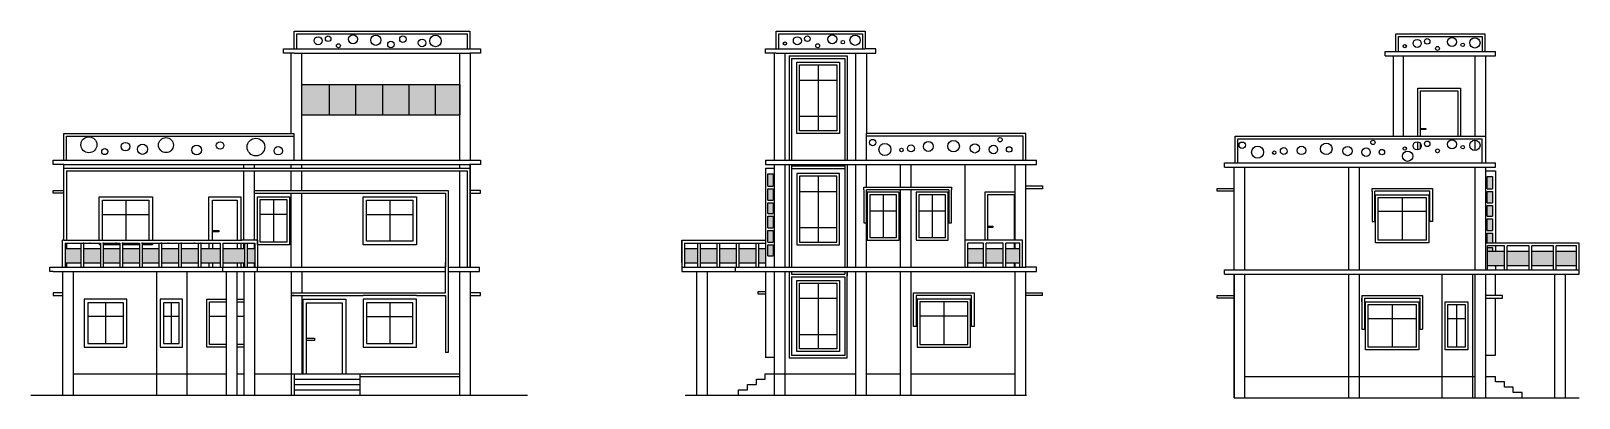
# Model space of a CAD drawing. Header units: millimetres. Extents: x -37331 to 3514287431, y -97281 to -32589.
# Drawn here: x -11512 to 32019, y -42889 to -32589 of the extents above; entities that cross this region are included whole.
import ezdxf

# ---------------------------------------------------------------- set-up
doc = ezdxf.new("R2010")
doc.units = ezdxf.units.MM
doc.header["$LTSCALE"] = 15
for name, color, linetype in [('chajja', 10, 'Continuous'), ('column', 2, 'Continuous'), ('doors', 130, 'Continuous'), ('STEPS', 30, 'Continuous'), ('WHITE', 7, 'Continuous'), ('window', 70, 'Continuous')]:
    doc.layers.add(name, color=color, linetype=linetype)

msp = doc.modelspace()

# ---------------------------------------------------------------- hatches: boundary and pattern name
at = {"layer": 'chajja', "transparency": 33554687}
h = msp.add_hatch(color=256, dxfattribs=at)
h.dxf.hatch_style = 1
h.set_gradient(color1=(0, 0, 255), rotation=51, one_color=1, tint=1, name='CYLINDER')
h.paths.add_polyline_path([(-3114.995, -34088.996), (-3896.828, -34088.996), (-3896.828, -34938.996), (-3114.995, -34938.996)])
h.paths.add_polyline_path([(-2374.842, -34088.996), (-3114.982, -34088.996), (-3114.982, -34938.996), (-2374.842, -34938.996)])
h.paths.add_polyline_path([(-1615.715, -34088.996), (-2374.842, -34088.996), (-2374.842, -34938.996), (-1615.715, -34938.996)])
h.paths.add_polyline_path([(-875.575, -34088.996), (-1615.715, -34088.996), (-1615.715, -34938.996), (-875.575, -34938.996)])
h.paths.add_polyline_path([(-135.435, -34088.996), (-875.575, -34088.996), (-875.575, -34938.996), (-135.435, -34938.996)])
h.paths.add_polyline_path([(548.534, -34088.996), (-135.435, -34088.996), (-135.435, -34938.996), (548.534, -34938.996)])
at = {"layer": 'WHITE', "true_color": 0xd19cc7, "transparency": 33554536}
h = msp.add_hatch(dxfattribs=at)
h.set_pattern_fill('ANGLE', color=9, scale=4.5)
h.set_pattern_definition([(0, (736.094, 75), (0, 31.4325), [22.86, -8.5725]), (90, (736.094, 75), (-31.4325, 2e-15), [22.86, -8.5725])])
h.paths.add_polyline_path([(9358.807, -36598.416), (9205.995, -36598.416), (9205.995, -36939.296), (9358.807, -36939.296)])
h.paths.add_polyline_path([(9205.995, -37336.934), (9358.807, -37336.934), (9358.807, -37014.296), (9205.995, -37014.296)])
h.paths.add_polyline_path([(9358.807, -37411.934), (9205.995, -37411.934), (9205.995, -37711.306), (9358.807, -37711.306)])
h.paths.add_polyline_path([(9358.807, -37786.306), (9205.995, -37786.306), (9205.995, -38116.793), (9358.807, -38116.793)])
h.paths.add_polyline_path([(9205.995, -38516.847), (9358.807, -38516.847), (9358.807, -38191.793), (9205.995, -38191.793)])
h.paths.add_polyline_path([(9205.995, -38899.197), (9358.807, -38899.197), (9358.807, -38591.847), (9205.995, -38591.847)])
h = msp.add_hatch(dxfattribs=at)
h.set_pattern_fill('ANGLE', color=9, scale=4.5)
h.set_pattern_definition([(0, (-1165.435, 7e-12), (0, 31.4325), [22.86, -8.5725]), (90, (-1165.435, 7e-12), (-31.4325, 2e-15), [22.86, -8.5725])])
h.paths.add_polyline_path([(29436.879, -37014.296), (29589.691, -37014.296), (29589.691, -36673.416), (29436.879, -36673.416)])
h.paths.add_polyline_path([(29436.879, -37411.934), (29589.691, -37411.934), (29589.691, -37089.296), (29436.879, -37089.296)])
h.paths.add_polyline_path([(29436.879, -37786.306), (29589.691, -37786.306), (29589.691, -37486.934), (29436.879, -37486.934)])
h.paths.add_polyline_path([(29589.691, -37861.306), (29436.879, -37861.306), (29436.879, -38191.793), (29589.691, -38191.793)])
h.paths.add_polyline_path([(29436.879, -38538.996), (29589.691, -38538.996), (29589.691, -38266.793), (29436.879, -38266.793)])
h.paths.add_polyline_path([(29444.392, -38666.847), (29444.392, -38766.066), (29589.691, -38766.066), (29589.691, -38666.847)])
h.paths.add_polyline_path([(29927.037, -39166.066), (29927.037, -38766.066), (29444.392, -38766.066), (29444.392, -39166.066)])
h.paths.add_polyline_path([(30611.627, -39166.066), (30611.627, -38766.066), (30002.037, -38766.066), (30002.037, -39166.066)])
h.paths.add_polyline_path([(31298.49, -39166.066), (31298.49, -38766.066), (30686.627, -38766.066), (30686.627, -39166.066)])
h.paths.add_polyline_path([(31943.623, -39166.066), (31943.623, -38766.066), (31373.49, -38766.066), (31373.49, -39166.066)])
at = {"layer": 'WHITE', "true_color": 0xd19cc7, "transparency": 33554595}
h = msp.add_hatch(dxfattribs=at)
h.set_pattern_fill('GOST_GLASS', color=9, scale=4.5)
h.paths.add_polyline_path([(-9560.578, -39091.07), (-9560.578, -38691.07), (-10034.953, -38691.07), (-10034.953, -39091.07)])
h.paths.add_polyline_path([(-10109.953, -39091.07), (-10109.953, -38691.07), (-10546.828, -38691.07), (-10546.828, -39091.07)])
h.paths.add_polyline_path([(-9011.203, -39091.07), (-9011.203, -38691.07), (-9485.578, -38691.07), (-9485.578, -39091.07)])
h.paths.add_polyline_path([(-8461.828, -38691.07), (-8936.203, -38691.07), (-8936.203, -39091.07), (-8461.828, -39091.07)])
h.paths.add_polyline_path([(-8386.828, -39091.07), (-7912.453, -39091.07), (-7912.453, -38691.07), (-8386.828, -38691.07)])
h.paths.add_polyline_path([(-7363.078, -39091.07), (-7363.078, -38691.07), (-7837.453, -38691.07), (-7837.453, -39091.07)])
h.paths.add_polyline_path([(-6813.703, -39091.07), (-6813.703, -38691.07), (-7288.078, -38691.07), (-7288.078, -39091.07)])
h.paths.add_polyline_path([(-6189.328, -38691.07), (-6738.703, -38691.07), (-6738.703, -39091.07), (-6189.328, -39091.07)])
h.paths.add_polyline_path([(-5508.604, -39091.07), (-5508.604, -38691.07), (-6114.328, -38691.07), (-6114.328, -39091.07)])
h.paths.add_polyline_path([(-5433.604, -39091.07), (-5216.581, -39091.07), (-5216.581, -38691.07), (-5433.604, -38691.07)])
at = {"layer": 'WHITE', "true_color": 0xd19cc7, "transparency": 33554518}
h = msp.add_hatch(dxfattribs=at)
h.set_pattern_fill('GOST_GLASS', color=9, scale=4.6)
h.set_pattern_definition([(45, (736.094, 75), (39.032294, 0), [23, -32.2]), (45, (745.852, 75), (39.032294, 0), [9.2, -46]), (45, (736.094, 84.758), (39.032294, 0), [9.2, -46])])
h.paths.add_polyline_path([(7241.902, -38691.066), (6861.902, -38691.066), (6861.902, -39091.066), (7241.902, -39091.066)])
h.paths.add_polyline_path([(7785.533, -39091.066), (7785.533, -38691.066), (7316.902, -38691.066), (7316.902, -39091.066)])
h.paths.add_polyline_path([(8324.555, -39091.066), (8324.555, -38691.066), (7860.533, -38691.066), (7860.533, -39091.066)])
h.paths.add_polyline_path([(8880.689, -39091.066), (8880.689, -38691.066), (8399.555, -38691.066), (8399.555, -39091.066)])
h.paths.add_polyline_path([(8955.689, -39091.066), (9138.508, -39091.066), (9138.508, -38691.066), (8955.689, -38691.066)])
h.paths.add_polyline_path([(14832.353, -38691.066), (14832.353, -39091.066), (15275.043, -39091.066), (15275.043, -38691.066)])
h.paths.add_polyline_path([(15350.043, -38691.066), (15350.043, -39091.066), (15829.074, -39091.066), (15829.074, -38691.066)])
h.paths.add_polyline_path([(15904.074, -38691.066), (15904.074, -39091.066), (16296.008, -39091.066), (16296.008, -38691.066)])

# ---------------------------------------------------------------- linework, layer by layer
at = {"layer": 'chajja'}
for p, q in [((9805.282, -33288.996), (11443.384, -33288.996)), ((9805.282, -33288.996), (9805.282, -36213.996)), ((9874.333, -33363.996), (11374.333, -33363.996)), ((9874.333, -33363.996), (9874.333, -36213.996)), ((11374.333, -33363.996), (11374.333, -36213.996)), ((11443.384, -33288.996), (11443.384, -36213.996)), ((-10584.328, -38463.996), (-10584.328, -36338.996)), ((-10584.328, -36438.996), (826.872, -36438.996)), ((-10509.328, -36513.996), (751.872, -36513.996)), ((-10509.328, -36513.996), (-10509.328, -38463.996)), ((751.872, -36513.996), (751.872, -39213.996)), ((826.872, -36338.996), (826.872, -39213.996)), ((9138.508, -36438.996), (9389.47, -36438.996)), ((9138.508, -36438.996), (9138.508, -39213.996)), ((9805.282, -36338.996), (9805.282, -39213.996)), ((9874.333, -36338.996), (9874.333, -36413.996)), ((9874.333, -36363.996), (9874.333, -39213.996)), ((9874.333, -36371.074), (11374.333, -36371.074)), ((9874.333, -36446.074), (11374.333, -36446.074)), ((11374.333, -36338.996), (11374.333, -36413.996)), ((11374.333, -36363.996), (11374.333, -39213.996)), ((11443.384, -36338.996), (11443.384, -39213.996)), ((29394.392, -36512.996), (29669.392, -36512.996)), ((29669.392, -36512.996), (29669.392, -38538.996)), ((11904.754, -37051.113), (11904.754, -36976.113)), ((11904.754, -36976.113), (14276.364, -36976.113)), ((14276.364, -36976.113), (14376.364, -36976.113)), ((14376.364, -36976.113), (14376.364, -37051.113)), ((16458.508, -36938.996), (16933.508, -36938.996)), ((16933.508, -36938.996), (16933.508, -37013.996)), ((-10884.328, -37138.996), (-10884.328, -37063.996)), ((-10884.328, -37063.996), (-10584.328, -37063.996)), ((-10584.328, -37138.996), (-10884.328, -37138.996)), ((-5226.598, -37063.996), (141.112, -37063.996)), ((-5226.598, -37138.996), (-3881.788, -37138.996)), ((-3881.788, -37138.996), (-2173.128, -37138.996)), ((-2173.128, -37138.996), (-673.128, -37138.996)), ((-673.128, -37138.996), (141.112, -37138.996)), ((141.112, -37063.996), (216.112, -37063.996)), ((141.112, -37138.996), (141.112, -39213.996)), ((216.112, -37063.996), (216.112, -37078.222)), ((216.112, -37067.664), (216.112, -37163.996)), ((216.112, -37163.996), (216.112, -39213.996)), ((1126.872, -37063.996), (848.534, -37063.996)), ((848.534, -37138.996), (1126.872, -37138.996)), ((1126.872, -37138.996), (1126.872, -37063.996)), ((11904.754, -37051.113), (11904.754, -37969.889)), ((12004.754, -37051.113), (11979.754, -37051.113)), ((11979.754, -37969.889), (11979.754, -37051.113)), ((14301.364, -37051.113), (12004.754, -37051.113)), ((14301.364, -37051.113), (14301.364, -37969.889)), ((14376.364, -37969.889), (14376.364, -37051.113)), ((16933.508, -37013.996), (16458.508, -37013.996)), ((21847.014, -37087.996), (21847.014, -37012.996)), ((21847.014, -37012.996), (22322.014, -37012.996)), ((22322.014, -37087.996), (21847.014, -37087.996)), ((26199.482, -37087.996), (26199.482, -37012.996)), ((26199.482, -37012.996), (27799.482, -37012.996)), ((26199.482, -37087.996), (26199.482, -37934.783)), ((26299.482, -37087.996), (26274.482, -37087.996)), ((26274.482, -37934.783), (26274.482, -37087.996)), ((27824.482, -37087.996), (26299.482, -37087.996)), ((27799.482, -37012.996), (27899.482, -37012.996)), ((27824.482, -37934.783), (27824.482, -37087.996)), ((27899.482, -37012.996), (27899.482, -37087.996)), ((27899.482, -37087.996), (27899.482, -37934.783)), ((11904.754, -37969.889), (11979.754, -37969.889)), ((14301.364, -37969.889), (14376.364, -37969.889)), ((26199.482, -37934.783), (26274.482, -37934.783)), ((27899.482, -37934.783), (27824.482, -37934.783)), ((-10509.328, -38538.996), (-10509.328, -38691.07)), ((29669.392, -38613.996), (29669.392, -38766.066)), ((29669.392, -38613.996), (29669.392, -38663.996)), ((-10509.328, -39091.07), (-10509.328, -39213.996)), ((141.112, -39938.996), (141.112, -39088.996)), ((216.112, -39088.996), (216.112, -41613.996)), ((29669.392, -39166.066), (29669.392, -39288.996)), ((9138.508, -39338.996), (9138.508, -41738.996)), ((9805.282, -39338.996), (9805.282, -41774.837)), ((9874.333, -39338.996), (9874.333, -39413.996)), ((9874.333, -39413.996), (11374.333, -39413.996)), ((9874.333, -39488.996), (11374.333, -39488.996)), ((9874.333, -39488.996), (9874.333, -41699.837)), ((11374.333, -39338.996), (11374.333, -39413.996)), ((11374.333, -39488.996), (11374.333, -41699.837)), ((11443.384, -41774.837), (11443.384, -39338.996)), ((11443.384, -39338.996), (11443.384, -39463.996)), ((29669.392, -40013.996), (29669.392, -39413.996)), ((-10612.666, -39938.996), (-10884.326, -39938.996)), ((-10884.326, -39938.996), (-10884.326, -40013.996)), ((-10884.326, -40013.996), (-10612.666, -40013.996)), ((-4196.828, -39938.996), (-4112.12, -39938.996)), ((-4196.828, -40013.996), (-4112.12, -40013.996)), ((-4112.12, -40013.996), (-4196.828, -40013.996)), ((-4112.12, -39938.996), (-3962.12, -39938.996)), ((-4112.12, -40013.996), (-2762.12, -40013.996)), ((-3962.12, -39938.996), (141.112, -39938.996)), ((-2762.12, -40013.996), (-2173.128, -40013.996)), ((-673.128, -40013.996), (-2173.128, -40013.996)), ((-673.128, -40013.996), (141.112, -40013.996)), ((141.112, -40013.996), (141.112, -41613.996)), ((141.112, -40038.996), (141.112, -40013.996)), ((1126.872, -39938.996), (848.534, -39938.996)), ((848.534, -40013.996), (1126.872, -40013.996)), ((1126.872, -40013.996), (1126.872, -39938.996)), ((8938.508, -39976.496), (8938.508, -39901.496)), ((8938.508, -39901.496), (9138.508, -39901.496)), ((9138.508, -39976.496), (8938.508, -39976.496)), ((16458.508, -39938.996), (16933.508, -39938.996)), ((16933.508, -40013.996), (16458.508, -40013.996)), ((16933.508, -40013.996), (16933.508, -39938.996)), ((21847.014, -40088.996), (21847.014, -40013.996)), ((21847.014, -40013.996), (22322.014, -40013.996)), ((25914.075, -40013.996), (25914.075, -40955.849)), ((25914.075, -40013.996), (27614.075, -40013.996)), ((27614.075, -40013.996), (27614.075, -40955.849)), ((29869.392, -40013.996), (29394.389, -40013.996)), ((29869.392, -40088.996), (29869.392, -40013.996)), ((22322.014, -40088.996), (21847.014, -40088.996)), ((25914.075, -40188.996), (25914.075, -40088.996)), ((25989.075, -40088.996), (27539.075, -40088.996)), ((25989.075, -40088.996), (25989.075, -40955.849)), ((27539.075, -40088.996), (27539.075, -40955.849)), ((29394.389, -40088.996), (29869.392, -40088.996)), ((29669.392, -41688.996), (29669.392, -40088.996)), ((25914.075, -40955.849), (25989.075, -40955.849)), ((27539.075, -40955.849), (27614.075, -40955.849)), ((216.112, -41613.996), (141.112, -41613.996)), ((9136.133, -41738.996), (9389.47, -41738.996)), ((11443.384, -41774.837), (9805.282, -41774.837)), ((11374.333, -41699.837), (9874.333, -41699.837)), ((29394.392, -41688.996), (29669.392, -41688.996))]:
    msp.add_line(p, q, dxfattribs=at)
msp.add_lwpolyline([(13308.761, -40013.996), (13308.761, -39938.996), (14908.761, -39938.996), (15008.761, -39938.996), (15008.761, -40013.996), (15008.761, -40880.849), (14933.761, -40880.849), (14933.761, -40013.996), (13408.761, -40013.996), (13383.761, -40013.996), (13383.761, -40880.849), (13308.761, -40880.849)], close=True, dxfattribs=at)
at = {"layer": 'column'}
for p, q in [((-4196.828, -35463.996), (-4196.828, -33213.996)), ((-3896.828, -36213.996), (-3896.828, -33213.996)), ((548.534, -34088.996), (548.534, -33213.996)), ((848.534, -36213.996), (848.534, -33213.996)), ((9389.47, -33213.996), (9389.47, -36213.996)), ((9689.47, -33213.996), (9689.47, -36213.996)), ((11686.133, -36213.996), (11686.133, -33213.996)), ((11986.133, -33213.996), (11986.133, -35463.996)), ((26794.389, -33288.996), (26794.389, -35538.996)), ((27069.389, -33288.996), (27069.389, -35538.996)), ((29094.389, -35538.996), (29094.389, -33288.996)), ((29394.389, -36288.996), (29394.389, -33288.996)), ((548.534, -34938.996), (548.534, -34088.996)), ((548.534, -36213.996), (548.534, -34938.996)), ((11986.133, -36213.996), (11986.133, -35463.996)), ((29044.392, -35655.862), (29044.392, -35660.213)), ((29094.389, -35942.056), (29094.389, -35652.908)), ((29044.392, -35934.751), (29044.392, -35939.102)), ((-5526.598, -36438.996), (-5526.598, -36338.996)), ((-5526.598, -38463.996), (-5526.598, -36513.996)), ((-5226.598, -36438.996), (-5226.598, -36338.996)), ((-5226.598, -38463.996), (-5226.598, -36513.996)), ((-4196.828, -36438.996), (-4196.828, -36338.996)), ((-4196.828, -37063.996), (-4196.828, -36513.996)), ((-3896.828, -36438.996), (-3896.828, -36338.996)), ((-3896.828, -37063.996), (-3896.828, -36513.996)), ((548.534, -36438.996), (548.534, -36338.996)), ((548.534, -39213.996), (548.534, -36513.996)), ((848.534, -39213.996), (848.534, -36338.996)), ((9389.47, -36338.996), (9389.47, -39213.996)), ((9689.47, -36338.996), (9689.47, -39213.996)), ((11686.133, -39213.996), (11686.133, -36338.996)), ((11986.133, -36976.113), (11986.133, -36338.996)), ((12936.901, -36976.113), (12936.901, -36338.996)), ((13236.901, -36976.113), (13236.901, -36338.996)), ((16158.508, -38463.996), (16158.508, -36338.996)), ((16458.508, -39213.996), (16458.508, -36338.996)), ((22322.014, -39288.996), (22322.014, -36413.996)), ((22322.014, -39288.996), (22322.014, -36413.996)), ((22622.014, -39288.996), (22622.014, -36413.996)), ((22622.014, -39288.996), (22622.014, -36413.996)), ((25543.621, -39288.996), (25543.621, -36413.996)), ((25843.621, -39288.996), (25843.621, -36413.996)), ((29094.389, -39288.996), (29094.389, -36413.996)), ((29394.389, -39288.996), (29394.389, -36413.996)), ((-4196.828, -39213.996), (-4196.828, -37138.996)), ((-3896.828, -39213.996), (-3896.828, -37138.996)), ((11986.133, -37969.889), (11986.133, -37051.113)), ((12936.901, -39213.996), (12936.901, -37051.113)), ((13236.901, -39213.996), (13236.901, -37051.113)), ((11986.133, -39213.996), (11986.133, -37969.889)), ((-5526.598, -38691.07), (-5526.598, -38538.996)), ((-5226.598, -38691.07), (-5226.598, -38538.996)), ((16158.508, -38691.066), (16158.508, -38538.996)), ((-5526.598, -39213.996), (-5526.598, -39090.128)), ((-5226.598, -39213.996), (-5226.598, -39086.052)), ((16158.508, -39213.996), (16158.508, -39091.066)), ((-10612.666, -42813.996), (-10612.666, -39338.996)), ((-10312.666, -42813.996), (-10312.666, -39338.996)), ((-6010.812, -42813.996), (-6010.812, -39338.996)), ((-5710.812, -42813.996), (-5710.812, -39338.996)), ((-5526.598, -39338.996), (-5526.598, -42813.996)), ((-5226.598, -39338.996), (-5226.598, -42813.996)), ((-4196.828, -39338.996), (-4196.828, -42813.996)), ((-3896.828, -39338.996), (-3896.828, -39938.996)), ((548.534, -42813.996), (548.534, -39338.996)), ((848.534, -42813.996), (848.534, -39338.996)), ((7199.204, -39338.996), (7199.204, -42813.996)), ((7499.204, -39338.996), (7499.204, -42813.996)), ((9389.47, -39338.996), (9389.47, -42813.996)), ((9689.47, -39338.996), (9689.47, -42813.996)), ((11686.133, -42813.996), (11686.133, -39338.996)), ((11986.133, -42813.996), (11986.133, -39338.996)), ((12936.901, -42813.996), (12936.901, -39338.996)), ((13236.901, -42813.996), (13236.901, -39338.996)), ((16158.508, -42813.996), (16158.508, -39338.996)), ((16458.508, -42813.996), (16458.508, -39338.996)), ((22322.014, -39413.996), (22322.014, -42888.996)), ((22322.014, -42888.996), (22322.014, -39413.996)), ((22622.014, -42888.996), (22622.014, -39413.996)), ((22622.014, -42888.996), (22622.014, -39413.996)), ((25543.621, -42888.996), (25543.621, -39413.996)), ((25843.621, -42888.996), (25843.621, -39413.996)), ((29094.389, -42888.996), (29094.389, -39413.996)), ((29394.389, -42888.996), (29394.389, -39413.996)), ((31338.621, -42888.996), (31338.621, -39413.996)), ((31638.621, -42888.996), (31638.621, -39413.996)), ((-3896.828, -40013.996), (-3896.828, -42213.996))]:
    msp.add_line(p, q, dxfattribs=at)
at = {"layer": 'doors'}
for p, q in [((27561.936, -35321.553), (27714.061, -35321.553)), ((27714.061, -35356.034), (27561.936, -35356.034)), ((27714.061, -35321.553), (27714.061, -35321.553)), ((27714.061, -35321.553), (27714.061, -35356.034)), ((16158.508, -37113.996), (15308.508, -37113.996)), ((15308.508, -37113.996), (15308.508, -38463.996)), ((16133.508, -37188.996), (15383.508, -37188.996)), ((15383.508, -37188.996), (15383.508, -38463.996)), ((16133.508, -37188.996), (16133.508, -38463.996)), ((15383.508, -38069.743), (15533.303, -38069.743)), ((15533.303, -38105.603), (15383.508, -38105.603)), ((15533.303, -38069.743), (15533.303, -38105.603)), ((-6510.048, -38538.996), (-6510.048, -38691.07)), ((-6410.048, -38538.996), (-6410.048, -38691.07)), ((-5710.048, -38538.996), (-5710.048, -38691.07)), ((-5610.048, -38538.996), (-5610.048, -38691.07)), ((16133.508, -38538.996), (16133.508, -38691.066)), ((-6510.048, -39091.07), (-6510.048, -39213.996)), ((-6410.048, -39091.07), (-6410.048, -39213.996)), ((-5710.048, -39091.07), (-5710.048, -39213.996)), ((-5610.048, -39091.07), (-5610.048, -39213.996)), ((16133.508, -39091.066), (16133.508, -39213.996)), ((-3862.12, -42213.996), (-3862.12, -40113.996)), ((-3862.12, -40113.996), (-2662.12, -40113.996)), ((-2662.12, -40113.996), (-2662.12, -42213.996))]:
    msp.add_line(p, q, dxfattribs=at)
for points in [[(27486.936, -35538.996), (27486.936, -34188.996), (28686.936, -34188.996), (28686.936, -35538.996)], [(27561.936, -35538.996), (27561.936, -34263.996), (28611.936, -34263.996), (28611.936, -35538.996)], [(27486.936, -35922.754), (27486.936, -35700.418)], [(27561.936, -35872.865), (27561.936, -35750.306)], [(-6510.048, -38463.996), (-6510.048, -37238.996), (-5610.048, -37238.996), (-5610.048, -38463.996)], [(-6410.048, -38463.996), (-6410.048, -37338.996), (-5710.048, -37338.996), (-5710.048, -38463.996)], [(-3762.12, -42213.996), (-3762.12, -40213.996), (-2762.12, -40213.996), (-2762.12, -42213.996)]]:
    msp.add_lwpolyline(points, dxfattribs=at)
for points in [[(-6410.048, -38190.724), (-6228.374, -38190.724), (-6228.374, -38228.03), (-6410.048, -38228.03)], [(-3762.12, -41213.996), (-3537.283, -41213.996), (-3537.283, -41273.285), (-3762.12, -41273.285)]]:
    msp.add_lwpolyline(points, close=True, dxfattribs=at)
at = {"layer": 'STEPS'}
for p, q in [((-4112.12, -42213.996), (-4112.12, -42813.996)), ((-4112.12, -42213.996), (-2266.625, -42213.996)), ((-2266.625, -42213.996), (-2266.625, -42813.996)), ((9136.133, -42363.996), (9136.133, -42213.996)), ((-4112.12, -42363.996), (-2266.625, -42363.996)), ((-4112.12, -42513.996), (-2266.625, -42513.996)), ((-2266.625, -42288.996), (548.534, -42288.996)), ((8636.133, -42663.996), (8636.133, -42513.996)), ((8636.133, -42513.996), (8886.133, -42513.996)), ((8886.133, -42513.996), (8886.133, -42363.996)), ((8886.133, -42363.996), (9136.133, -42363.996)), ((29394.389, -42288.996), (29669.389, -42288.996)), ((29669.389, -42438.996), (29669.389, -42288.996)), ((29919.389, -42438.996), (29669.389, -42438.996)), ((29919.389, -42588.996), (29919.389, -42438.996)), ((30169.389, -42588.996), (29919.389, -42588.996)), ((30169.389, -42738.996), (30169.389, -42588.996)), ((-4112.12, -42663.996), (-2266.625, -42663.996)), ((8386.133, -42813.996), (8386.133, -42663.996)), ((8386.133, -42663.996), (8636.133, -42663.996)), ((30419.389, -42738.996), (30169.389, -42738.996)), ((30419.389, -42888.996), (30419.389, -42738.996))]:
    msp.add_line(p, q, dxfattribs=at)
at = {"layer": 'WHITE'}
for p, q in [((-4412.12, -33138.996), (-4412.12, -33088.996)), ((-4412.12, -33088.996), (826.872, -33088.996)), ((-4412.12, -33213.996), (-4412.12, -33138.996)), ((-4112.12, -33213.996), (-4412.12, -33213.996)), ((-4112.12, -33213.996), (826.872, -33213.996)), ((826.872, -33088.996), (1126.872, -33088.996)), ((1126.872, -33213.996), (826.872, -33213.996)), ((1126.872, -33088.996), (1126.872, -33213.996)), ((9138.508, -33213.996), (9138.508, -33088.996)), ((9138.508, -33088.996), (9438.508, -33088.996)), ((9438.508, -33213.996), (9138.508, -33213.996)), ((9438.508, -33088.996), (11940.968, -33088.996)), ((9438.508, -33213.996), (11940.968, -33213.996)), ((12240.968, -33088.996), (11940.968, -33088.996)), ((11940.968, -33213.996), (12240.968, -33213.996)), ((12240.968, -33213.996), (12240.968, -33088.996)), ((26566.936, -33163.996), (29669.392, -33163.996)), ((26566.936, -33288.996), (26566.936, -33163.996)), ((26566.936, -33288.996), (29669.392, -33288.996)), ((29669.392, -33288.996), (29669.392, -33163.996)), ((-3896.828, -34088.996), (548.534, -34088.996)), ((-3896.828, -34938.996), (-3896.828, -34088.996)), ((-3114.995, -34938.996), (-3114.995, -34088.996)), ((-3114.982, -34938.996), (-3114.982, -34088.996)), ((-2374.842, -34938.996), (-2374.842, -34088.996)), ((-2374.842, -34938.996), (-2374.842, -34088.996)), ((-2374.842, -34938.996), (-2374.842, -34088.996)), ((-1615.715, -34938.996), (-1615.715, -34088.996)), ((-875.575, -34938.996), (-875.575, -34088.996)), ((-135.435, -34938.996), (-135.435, -34088.996)), ((548.534, -34088.996), (548.534, -34938.996)), ((-3896.828, -34938.996), (548.534, -34938.996)), ((-4112.12, -36213.996), (-4112.12, -35463.996)), ((29294.392, -36288.996), (29294.392, -35613.996)), ((-10884.328, -36338.996), (-10884.328, -36213.996)), ((-10884.328, -36213.996), (826.872, -36213.996)), ((-10584.328, -36338.996), (-10884.328, -36338.996)), ((-10584.328, -36338.996), (826.872, -36338.996)), ((826.872, -36213.996), (1126.872, -36213.996)), ((1126.872, -36338.996), (826.872, -36338.996)), ((1126.872, -36213.996), (1126.872, -36338.996)), ((9138.508, -36213.996), (9956.282, -36213.996)), ((9138.508, -36213.996), (9138.508, -36338.996)), ((9138.508, -36338.996), (9956.282, -36338.996)), ((9874.333, -36213.996), (11374.333, -36213.996)), ((9874.333, -36338.996), (11374.333, -36338.996)), ((11374.333, -36213.996), (16758.508, -36213.996)), ((11374.333, -36338.996), (16758.508, -36338.996)), ((14757.353, -39213.996), (14757.353, -36338.996)), ((16758.508, -36338.996), (16758.508, -36213.996)), ((22047.014, -36288.996), (29669.392, -36288.996)), ((22047.014, -36413.996), (22047.014, -36288.996)), ((22047.014, -36413.996), (29669.392, -36413.996)), ((29669.392, -36413.996), (29669.392, -36288.996)), ((9205.995, -36939.296), (9358.807, -36939.296)), ((9205.995, -37014.296), (9358.807, -37014.296)), ((9205.995, -37336.934), (9358.807, -37336.934)), ((9205.995, -37411.934), (9358.807, -37411.934)), ((29436.879, -37014.296), (29589.691, -37014.296)), ((29436.879, -37089.296), (29589.691, -37089.296)), ((29436.879, -37411.934), (29589.691, -37411.934)), ((9205.995, -37711.306), (9358.807, -37711.306)), ((9205.995, -37786.306), (9358.807, -37786.306)), ((29436.879, -37486.934), (29589.691, -37486.934)), ((29436.879, -37786.306), (29589.691, -37786.306)), ((29436.879, -37861.306), (29589.691, -37861.306)), ((9205.995, -38116.793), (9358.807, -38116.793)), ((9205.995, -38191.793), (9358.807, -38191.793)), ((29436.879, -38191.793), (29589.691, -38191.793)), ((29436.879, -38266.793), (29589.691, -38266.793)), ((-10621.828, -39213.996), (-10621.828, -38463.996)), ((-10584.328, -38463.996), (-10621.828, -38463.996)), ((-10584.328, -38463.996), (-6114.328, -38463.996)), ((-10546.828, -38538.996), (-9560.578, -38538.996)), ((-10546.828, -38538.996), (-10546.828, -39213.996)), ((-10546.828, -38691.07), (-10109.953, -38691.07)), ((-10109.953, -38538.996), (-10109.953, -39213.996)), ((-10034.953, -38538.996), (-10034.953, -39213.996)), ((-10034.953, -38691.07), (-9560.578, -38691.07)), ((-9560.578, -38538.996), (-9560.578, -39213.996)), ((-9485.578, -38538.996), (-9485.578, -39213.996)), ((-9485.578, -38538.996), (-9011.203, -38538.996)), ((-9485.578, -38691.07), (-9011.203, -38691.07)), ((-9011.203, -38538.996), (-9011.203, -39213.996)), ((-8936.203, -38538.996), (-8936.203, -39213.996)), ((-8936.203, -38538.996), (-8461.828, -38538.996)), ((-8936.203, -38691.07), (-8461.828, -38691.07)), ((-8461.828, -38538.996), (-8461.828, -39213.996)), ((-8386.828, -38538.996), (-8386.828, -39213.996)), ((-8386.828, -38538.996), (-6189.328, -38538.996)), ((-8386.828, -38691.07), (-7912.453, -38691.07)), ((-7912.453, -38538.996), (-7912.453, -39213.996)), ((-7837.453, -38538.996), (-7837.453, -39213.996)), ((-7837.453, -38691.07), (-7363.078, -38691.07)), ((-7363.078, -38538.996), (-7363.078, -39213.996)), ((-7288.078, -38538.996), (-7288.078, -39213.996)), ((-7288.078, -38691.07), (-6813.703, -38691.07)), ((-6813.703, -38538.996), (-6813.703, -39213.996)), ((-6738.703, -38538.996), (-6738.703, -39213.996)), ((-6738.703, -38691.07), (-6189.328, -38691.07)), ((-6189.328, -38538.996), (-6189.328, -39213.996)), ((-6114.328, -38463.996), (-5584.328, -38463.996)), ((-6114.328, -38538.996), (-6114.328, -39213.996)), ((-6114.328, -38538.996), (-5508.604, -38538.996)), ((-6114.328, -38691.07), (-5508.604, -38691.07)), ((-5725.628, -38538.996), (-5216.581, -38538.996)), ((-5141.581, -38463.996), (-5584.328, -38463.996)), ((-5508.604, -38538.996), (-5508.604, -39213.996)), ((-5433.604, -38538.996), (-5433.604, -39213.996)), ((-5433.604, -38691.07), (-5216.581, -38691.07)), ((-5216.581, -38538.996), (-5216.581, -39213.996)), ((-5141.581, -38463.996), (-5141.581, -39213.996)), ((6786.902, -38463.996), (6786.902, -39338.996)), ((6786.902, -39088.996), (6786.902, -38463.996)), ((6786.902, -38463.996), (6861.902, -38463.996)), ((6861.902, -38463.996), (9138.508, -38463.996)), ((6861.902, -38538.996), (6861.902, -39213.996)), ((6861.902, -38538.996), (9138.508, -38538.996)), ((6861.902, -38691.066), (7241.902, -38691.066)), ((7241.902, -39213.996), (7241.902, -38538.996)), ((7316.902, -39213.996), (7316.902, -38538.996)), ((7316.902, -38691.066), (7785.533, -38691.066)), ((7785.533, -39213.996), (7785.533, -38538.996)), ((7860.533, -39213.996), (7860.533, -38538.996)), ((7860.533, -38691.066), (8324.555, -38691.066)), ((8324.555, -39213.996), (8324.555, -38538.996)), ((8399.555, -39213.996), (8399.555, -38538.996)), ((8399.555, -38691.066), (8880.689, -38691.066)), ((8880.689, -39213.996), (8880.689, -38538.996)), ((8955.689, -39213.996), (8955.689, -38538.996)), ((8955.689, -38691.066), (9138.508, -38691.066)), ((9205.995, -38516.847), (9358.807, -38516.847)), ((9205.995, -38591.847), (9358.807, -38591.847)), ((16371.008, -38463.996), (14757.353, -38463.996)), ((14832.353, -39213.996), (14832.353, -38538.996)), ((15275.043, -38538.996), (14832.353, -38538.996)), ((14832.353, -38691.066), (15275.043, -38691.066)), ((15275.043, -39213.996), (15275.043, -38538.996)), ((15350.043, -39213.996), (15350.043, -38538.996)), ((15829.074, -38538.996), (15350.043, -38538.996)), ((15350.043, -38691.066), (15829.074, -38691.066)), ((15829.074, -39213.996), (15829.074, -38538.996)), ((16296.008, -38538.996), (15904.074, -38538.996)), ((15904.074, -39213.996), (15904.074, -38538.996)), ((15904.074, -38691.066), (16296.008, -38691.066)), ((16296.008, -39213.996), (16296.008, -38538.996)), ((16371.008, -39213.996), (16371.008, -38463.996)), ((32018.623, -38538.996), (29394.389, -38538.996)), ((29927.037, -38613.996), (29444.392, -38613.996)), ((29444.392, -38766.066), (29444.392, -38613.996)), ((29444.392, -38666.847), (29589.691, -38666.847)), ((29927.037, -39288.996), (29927.037, -38613.996)), ((30002.037, -39288.996), (30002.037, -38613.996)), ((30611.627, -38613.996), (30002.037, -38613.996)), ((30611.627, -39288.996), (30611.627, -38613.996)), ((30686.627, -39288.996), (30686.627, -38613.996)), ((31298.49, -38613.996), (30686.627, -38613.996)), ((31298.49, -39288.996), (31298.49, -38613.996)), ((31943.623, -38613.996), (31373.49, -38613.996)), ((31373.49, -39288.996), (31373.49, -38613.996)), ((31943.623, -39288.996), (31943.623, -38613.996)), ((32018.623, -39413.996), (32018.623, -38538.996)), ((-10546.828, -39091.07), (-10109.953, -39091.07)), ((-10034.953, -39091.07), (-9560.578, -39091.07)), ((-9485.578, -39091.07), (-9011.203, -39091.07)), ((-8936.203, -39091.07), (-8461.828, -39091.07)), ((-8386.828, -39091.07), (-7912.453, -39091.07)), ((-7837.453, -39091.07), (-7363.078, -39091.07)), ((-7288.078, -39091.07), (-6813.703, -39091.07)), ((-6738.703, -39091.07), (-6189.328, -39091.07)), ((-6114.328, -39088.996), (-6114.328, -39213.996)), ((-6114.328, -39091.07), (-5508.604, -39091.07)), ((-5433.604, -39091.07), (-5216.581, -39091.07)), ((-5141.581, -39088.996), (-5141.581, -39213.996)), ((6861.902, -39091.066), (7241.902, -39091.066)), ((7316.902, -39091.066), (7785.533, -39091.066)), ((7860.533, -39091.066), (8324.555, -39091.066)), ((8399.555, -39091.066), (8880.689, -39091.066)), ((8955.689, -39091.066), (9138.508, -39091.066)), ((9205.995, -38899.197), (9358.807, -38899.197)), ((14832.353, -39091.066), (15275.043, -39091.066)), ((15350.043, -39091.066), (15829.074, -39091.066)), ((15904.074, -39091.066), (16296.008, -39091.066)), ((29444.392, -39288.996), (29444.392, -38766.066)), ((29444.392, -38766.066), (29927.037, -38766.066)), ((29444.392, -39166.066), (29927.037, -39166.066)), ((30002.037, -38766.066), (30611.627, -38766.066)), ((30002.037, -39166.066), (30611.627, -39166.066)), ((30686.627, -38766.066), (31298.49, -38766.066)), ((30686.627, -39166.066), (31298.49, -39166.066)), ((31373.49, -38766.066), (31943.623, -38766.066)), ((31373.49, -39166.066), (31943.623, -39166.066)), ((-10984.328, -39338.996), (-10984.328, -39213.996)), ((-10984.328, -39213.996), (-10884.328, -39213.996)), ((-10884.328, -39338.996), (-10984.328, -39338.996)), ((-10884.328, -39213.996), (141.112, -39213.996)), ((-10884.328, -39338.996), (-10584.328, -39338.996)), ((-10584.328, -39338.996), (141.112, -39338.996)), ((-7967.881, -42813.996), (-7967.881, -39338.996)), ((-7118.266, -42813.996), (-7118.266, -39338.996)), ((-6114.328, -39338.996), (-6114.328, -39213.996)), ((-5141.581, -39338.996), (-5141.581, -39213.996)), ((216.112, -39213.996), (1103.739, -39213.996)), ((216.112, -39338.996), (826.872, -39338.996)), ((826.872, -39338.996), (1103.739, -39338.996)), ((1103.739, -39338.996), (1103.739, -39213.996)), ((6786.902, -39213.996), (9956.282, -39213.996)), ((6786.902, -39338.996), (9956.282, -39338.996)), ((8289.652, -39213.996), (8289.652, -39338.996)), ((9956.282, -39213.996), (11594.384, -39213.996)), ((9956.282, -39338.996), (11594.384, -39338.996)), ((11594.384, -39213.996), (16458.508, -39213.996)), ((11594.384, -39338.996), (16458.508, -39338.996)), ((16758.508, -39213.996), (16458.508, -39213.996)), ((16458.508, -39338.996), (16758.508, -39338.996)), ((16758.508, -39338.996), (16758.508, -39213.996)), ((22047.014, -39288.996), (32018.623, -39288.996)), ((22047.014, -39413.996), (22047.014, -39288.996)), ((22047.014, -39413.996), (32018.623, -39413.996)), ((28169.005, -42888.996), (28169.005, -39413.996)), ((29018.623, -39413.996), (29018.623, -42888.996)), ((-10312.666, -42213.996), (-6010.812, -42213.996)), ((-5710.812, -42213.996), (-5526.598, -42213.996)), ((-5226.598, -42213.996), (548.534, -42213.996)), ((9136.133, -42213.996), (11686.133, -42213.996)), ((11986.133, -42213.996), (12936.901, -42213.996)), ((13236.901, -42213.996), (16158.508, -42213.996)), ((22622.014, -42288.996), (25543.624, -42288.996)), ((25543.624, -42288.996), (28169.007, -42288.996)), ((28169.007, -42288.996), (29094.389, -42288.996)), ((-11511.573, -42813.996), (2452.076, -42813.996)), ((6886.902, -42813.996), (7435.665, -42813.996)), ((7435.665, -42813.996), (16458.508, -42813.996)), ((16458.508, -42813.996), (16483.508, -42813.996)), ((22322.014, -42888.996), (32018.623, -42888.996))]:
    msp.add_line(p, q, dxfattribs=at)
for points in [[(-4112.12, -33088.996), (-4112.12, -32588.996), (826.872, -32588.996), (826.872, -33088.996)], [(9438.508, -33088.996), (9438.508, -32588.996), (11940.968, -32588.996), (11940.968, -33088.996)], [(-4037.12, -33088.996), (-4037.12, -32663.996), (751.872, -32663.996), (751.872, -33088.996)], [(9513.508, -33088.996), (9513.508, -32663.996), (11865.968, -32663.996), (11865.968, -33088.996)], [(26866.936, -33163.996), (26866.936, -32663.996), (29369.392, -32663.996), (29369.392, -33163.996)], [(26941.936, -33163.996), (26941.936, -32738.996), (29294.392, -32738.996), (29294.392, -33163.996)], [(-10584.328, -36213.996), (-10584.328, -35463.996), (-4112.12, -35463.996)], [(-10509.328, -36213.996), (-10509.328, -35538.996), (-4112.12, -35538.996)], [(16464.374, -36213.996), (16464.374, -35463.996), (11986.133, -35463.996)], [(16389.374, -36213.996), (16389.374, -35538.996), (11986.133, -35538.996)], [(22347.014, -36288.996), (22347.014, -35538.996), (29369.392, -35538.996)], [(22422.014, -36288.996), (22422.014, -35613.996), (29294.392, -35613.996)], [(9205.995, -36939.296), (9205.995, -36598.416), (9358.807, -36598.416), (9358.807, -36939.296)], [(29436.879, -37014.296), (29436.879, -36673.416), (29589.691, -36673.416), (29589.691, -37014.296)], [(9205.995, -37336.934), (9205.995, -37014.296)], [(9205.995, -37711.306), (9205.995, -37411.934)], [(9358.807, -37014.296), (9358.807, -37336.934)], [(9358.807, -37411.934), (9358.807, -37711.306)], [(29436.879, -37411.934), (29436.879, -37089.296)], [(29589.691, -37089.296), (29589.691, -37411.934)], [(9205.995, -38116.793), (9205.995, -37786.306)], [(9358.807, -37786.306), (9358.807, -38116.793)], [(29436.879, -37786.306), (29436.879, -37486.934)], [(29436.879, -38191.793), (29436.879, -37861.306)], [(29589.691, -37486.934), (29589.691, -37786.306)], [(29589.691, -37861.306), (29589.691, -38191.793)], [(9205.995, -38516.847), (9205.995, -38191.793)], [(9358.807, -38191.793), (9358.807, -38516.847)], [(29436.879, -38538.996), (29436.879, -38266.793)], [(29589.691, -38266.793), (29589.691, -38538.996)], [(9205.995, -38899.197), (9205.995, -38591.847)], [(9358.807, -38591.847), (9358.807, -38899.197)], [(29589.691, -38666.847), (29589.691, -38766.066)]]:
    msp.add_lwpolyline(points, dxfattribs=at)
for centre, radius in [((-3436.974, -32861.586), 112.927), ((-3154.699, -32805.188), 77.573), ((-2865.43, -33002.59), 54.845), ((-2456.198, -32819.291), 127), ((-1814.076, -32847.482), 144.642), ((-1390.728, -32967.347), 89.757), ((-1052.075, -32819.291), 91.732), ((-515.8, -32925.036), 105.848), ((-134.799, -32868.638), 162.311), ((9689.624, -32939.28), 45.883), ((10038.654, -32861.586), 112.927), ((10320.928, -32805.188), 77.573), ((10610.197, -33002.59), 54.845), ((11019.429, -32819.291), 127), ((11318.552, -32900.244), 48.919), ((11661.552, -32847.482), 144.642), ((27118.052, -33014.28), 45.883), ((27467.082, -32936.586), 112.927), ((27749.357, -32880.188), 77.573), ((28038.626, -33077.59), 54.845), ((28447.858, -32894.291), 127), ((28746.98, -32975.244), 48.919), ((29089.98, -32922.482), 144.642), ((-9882.124, -35781.39), 223.082), ((-7714.934, -35792.01), 210.229), ((-5186.488, -35845.093), 247.85), ((12155.11, -35719.5), 89.126), ((13722.442, -35829.316), 138.936), ((14431.136, -35821.784), 162.472), ((15740.88, -35641.495), 60.047), ((26221.926, -35716.495), 60.047), ((27749.357, -35755.188), 77.573), ((28447.858, -35769.291), 127), ((29089.98, -35797.482), 144.642), ((-9435.961, -35972.467), 84.994), ((-8851.624, -35834.473), 120.15), ((-8373.561, -35908.78), 142.677), ((-6854.421, -35930.003), 138.131), ((-6195.751, -35802.63), 106.231), ((-4559.718, -35951.244), 116.85), ((12500.323, -35913.661), 168.563), ((12966.694, -35929.514), 48.003), ((13235.871, -35883.035), 97.497), ((15028.768, -35883.035), 129.996), ((15549.781, -35913.661), 119.145), ((15994.175, -35913.661), 76.619), ((22547.03, -35794.5), 89.126), ((22981.369, -35988.661), 168.563), ((23447.74, -36004.514), 48.003), ((23716.917, -35958.035), 97.497), ((24211.786, -35939.214), 120.039), ((24912.182, -35896.784), 162.472), ((25509.814, -35958.035), 129.996), ((26030.827, -35988.661), 119.145), ((26475.221, -35988.661), 76.619), ((27198.902, -36104.203), 144.369), ((27118.052, -35889.28), 45.883), ((27467.082, -35811.586), 112.927), ((28038.626, -35952.59), 54.845), ((28746.98, -35850.244), 48.919)]:
    msp.add_circle(centre, radius, dxfattribs=at)
for p in [(-10034.953, -38538.996), (-9851.828, -38538.996), (-9485.578, -38538.996), (-9119.328, -38538.996), (-8936.203, -38538.996), (-8386.828, -38538.996), (-8386.828, -38538.996), (-7837.453, -38538.996), (-7654.328, -38538.996), (-7288.078, -38538.996), (-6921.828, -38538.996), (-6738.703, -38538.996)]:
    msp.add_point(p, dxfattribs=at)
at = {"layer": 'window'}
for p, q in [((10624.333, -33538.996), (10624.333, -35388.996)), ((10099.333, -33965.703), (11149.333, -33965.703)), ((10099.333, -34979.739), (11149.333, -34979.739)), ((10624.333, -36663.996), (10624.333, -38513.996)), ((-8847.128, -37338.996), (-8847.128, -38463.996)), ((-4691.578, -37313.996), (-4691.578, -38513.996)), ((-2173.128, -38588.996), (-2173.128, -37238.996)), ((-2173.128, -37238.996), (-673.128, -37238.996)), ((-1423.128, -37338.996), (-1423.128, -38488.996)), ((-673.128, -37238.996), (-673.128, -38588.996)), ((10099.333, -37090.703), (11149.333, -37090.703)), ((12454.754, -37188.996), (12454.754, -38388.996)), ((13826.364, -37188.996), (13826.364, -38388.996)), ((27049.482, -37262.996), (27049.482, -38462.996)), ((-9497.128, -37740.096), (-8197.128, -37740.096)), ((-4316.578, -37740.096), (-5066.578, -37740.096)), ((-2073.128, -37740.096), (-773.128, -37740.096)), ((12079.754, -37636.397), (12829.754, -37636.397)), ((13451.364, -37636.397), (14201.364, -37636.397)), ((26374.482, -37646.992), (27724.482, -37646.992)), ((10099.333, -38104.739), (11149.333, -38104.739)), ((-9597.128, -38538.996), (-9597.128, -38588.996)), ((-9560.578, -38588.996), (-9597.128, -38588.996)), ((-9011.203, -38588.996), (-9485.578, -38588.996)), ((-8461.828, -38588.996), (-8936.203, -38588.996)), ((-8097.128, -38588.996), (-8386.828, -38588.996)), ((-8097.128, -38538.996), (-8097.128, -38588.996)), ((-673.128, -38588.996), (-2173.128, -38588.996)), ((10624.333, -39663.996), (10624.333, -41513.996)), ((-9413.138, -40213.996), (-9413.138, -41363.996)), ((-7564.574, -40213.996), (-7564.574, -41363.996)), ((-2173.128, -40113.996), (-2173.128, -41463.996)), ((-673.128, -40113.996), (-2173.128, -40113.996)), ((-1423.128, -40213.996), (-1423.128, -41363.996)), ((-673.128, -41463.996), (-673.128, -40113.996)), ((10099.333, -40090.703), (11149.333, -40090.703)), ((14158.761, -40188.996), (14158.761, -41388.996)), ((26764.075, -40263.996), (26764.075, -41463.996)), ((28572.314, -40263.996), (28572.314, -41463.996)), ((-9913.138, -40592.527), (-8913.138, -40592.527)), ((-7782.772, -40592.527), (-7346.376, -40592.527)), ((-6490.916, -40592.527), (-6010.812, -40592.527)), ((-5710.812, -40592.527), (-5526.598, -40592.527)), ((-2073.128, -40598.623), (-773.128, -40598.623)), ((13483.761, -40585.364), (14833.761, -40585.364)), ((26089.075, -40660.364), (27439.075, -40660.364)), ((28329.116, -40660.364), (28815.512, -40660.364)), ((10099.333, -41104.739), (11149.333, -41104.739)), ((-2173.128, -41463.996), (-673.128, -41463.996))]:
    msp.add_line(p, q, dxfattribs=at)
for points in [[(10024.333, -33463.996), (11224.333, -33463.996), (11224.333, -35463.996), (10024.333, -35463.996)], [(10099.333, -33538.996), (11149.333, -33538.996), (11149.333, -35388.996), (10099.333, -35388.996)], [(11224.333, -36588.996), (10024.333, -36588.996), (10024.333, -38588.996), (11224.333, -38588.996)], [(11149.333, -36663.996), (10099.333, -36663.996), (10099.333, -38513.996), (11149.333, -38513.996)], [(-4241.578, -37238.996), (-4241.578, -38588.996), (-5141.578, -38588.996), (-5141.578, -37238.996)], [(-4316.578, -37313.996), (-4316.578, -38513.996), (-5066.578, -38513.996), (-5066.578, -37313.996)], [(-773.128, -38488.996), (-2073.128, -38488.996), (-2073.128, -37338.996), (-773.128, -37338.996)], [(12004.754, -38463.996), (12904.754, -38463.996), (12904.754, -37113.996), (12004.754, -37113.996)], [(12079.754, -38388.996), (12829.754, -38388.996), (12829.754, -37188.996), (12079.754, -37188.996)], [(13376.364, -38463.996), (14276.364, -38463.996), (14276.364, -37113.996), (13376.364, -37113.996)], [(13451.364, -38388.996), (14201.364, -38388.996), (14201.364, -37188.996), (13451.364, -37188.996)], [(27799.482, -38537.996), (26299.482, -38537.996), (26299.482, -37187.996), (27799.482, -37187.996)], [(27724.482, -38462.996), (26374.482, -38462.996), (26374.482, -37262.996), (27724.482, -37262.996)], [(10024.333, -41588.996), (10024.333, -39588.996), (11224.333, -39588.996), (11224.333, -41588.996)], [(10099.333, -41513.996), (10099.333, -39663.996), (11149.333, -39663.996), (11149.333, -41513.996)], [(-10013.138, -41463.996), (-8813.138, -41463.996), (-8813.138, -40113.996), (-10013.138, -40113.996)], [(-9913.138, -41363.996), (-8913.138, -41363.996), (-8913.138, -40213.996), (-9913.138, -40213.996)], [(-7246.376, -40113.996), (-7882.772, -40113.996), (-7882.772, -41463.996), (-7246.376, -41463.996)], [(-7346.376, -40213.996), (-7782.772, -40213.996), (-7782.772, -41363.996), (-7346.376, -41363.996)], [(-2073.128, -40213.996), (-2073.128, -41363.996), (-773.128, -41363.996), (-773.128, -40213.996)], [(13408.761, -41463.996), (14908.761, -41463.996), (14908.761, -40113.996), (13408.761, -40113.996)], [(13483.761, -41388.996), (14833.761, -41388.996), (14833.761, -40188.996), (13483.761, -40188.996)], [(26014.075, -40188.996), (27514.075, -40188.996), (27514.075, -41538.996), (26014.075, -41538.996)], [(26089.075, -40263.996), (27439.075, -40263.996), (27439.075, -41463.996), (26089.075, -41463.996)], [(28890.512, -41538.996), (28254.116, -41538.996), (28254.116, -40188.996), (28890.512, -40188.996)], [(28815.512, -41463.996), (28329.116, -41463.996), (28329.116, -40263.996), (28815.512, -40263.996)]]:
    msp.add_lwpolyline(points, close=True, dxfattribs=at)
for points in [[(-9597.128, -38463.996), (-9597.128, -37238.996), (-8097.128, -37238.996), (-8097.128, -38463.996)], [(-9497.128, -38463.996), (-9497.128, -37338.996), (-8197.128, -37338.996), (-8197.128, -38463.996)], [(-6010.812, -41463.996), (-6565.916, -41463.996), (-6565.916, -40113.996), (-6010.812, -40113.996)], [(-6010.812, -41388.996), (-6490.916, -41388.996), (-6490.916, -40188.996), (-6010.812, -40188.996)], [(-5710.812, -40113.996), (-5526.598, -40113.996)], [(-5710.812, -40188.996), (-5526.598, -40188.996)], [(-5526.598, -41388.996), (-5710.812, -41388.996)], [(-5526.598, -41463.996), (-5710.812, -41463.996)]]:
    msp.add_lwpolyline(points, dxfattribs=at)

doc.saveas('drawing.dxf')
